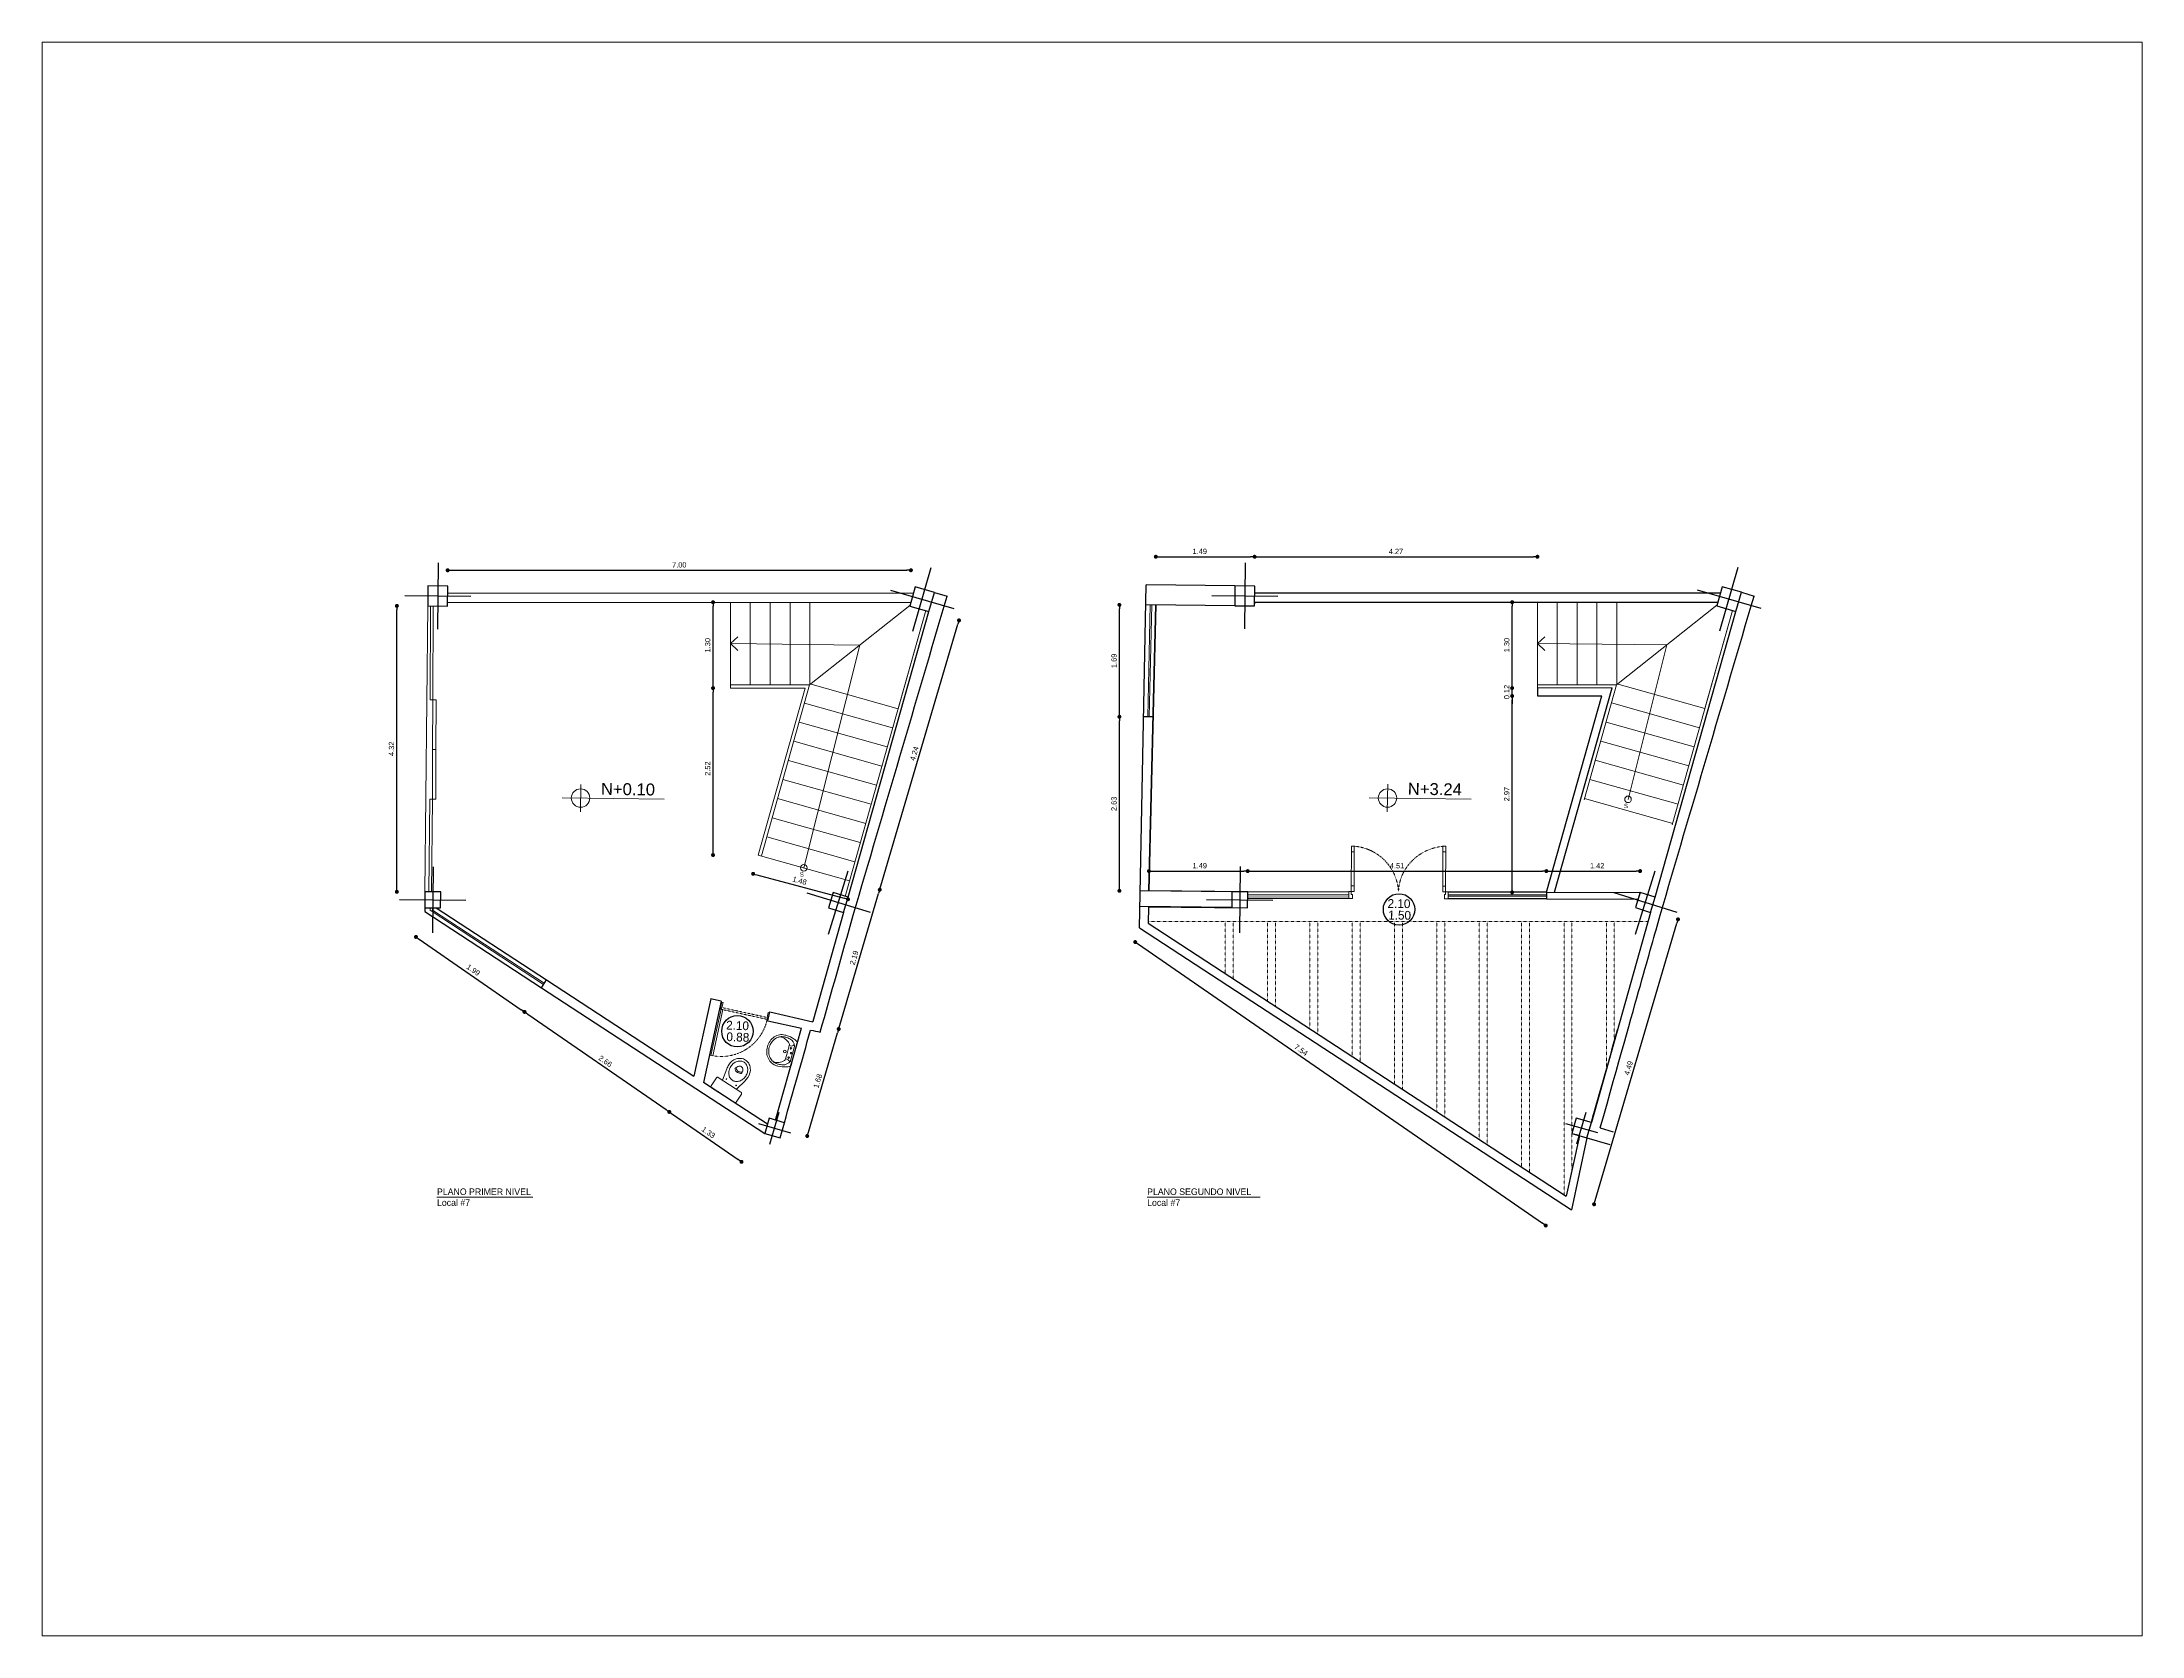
# Paper-space layout 'Layout1' of a CAD drawing. Header units: millimetres. Extents: x 26 to 231, y 20 to 176.
# The model-space entities are those that its viewports show. They can reach past a viewport. Long polylines and large blocks are cut down to what shows.
import ezdxf

# ---------------------------------------------------------------- set-up
doc = ezdxf.new("R2010")
doc.units = ezdxf.units.MM
doc.set_wipeout_variables(frame=1)
for name, pattern in [('HIDDEN', [9.525, 6.35, -3.175]), ('HIDDEN2', [0.1875, 0.125, -0.0625]), ('RAYITAS', [0.375, 0.25, -0.125])]:
    doc.linetypes.add(name, pattern=pattern)
for name, color, linetype, lineweight in [('000_TEXTO', 6, 'Continuous', 9), ('002_PROYECTADO_FINO', 4, 'Continuous', 9), ('003_CARPINTERIA', 2, 'Continuous', 9), ('004_MOBILIARIO', 21, 'Continuous', 5), ('007_AUXILIARES', 3, 'RAYITAS', 5), ('031_MUROS', 1, 'Continuous', 25), ('031_PILARES', 30, 'Continuous', 25), ('MOBILIARIO', 67, 'Continuous', 5), ('S_Cotas', 52, 'Continuous', 0), ('S_Escaleras', 252, 'Continuous', 5), ('S_Otros', 2, 'Continuous', 5), ('S_Texto', 2, 'Continuous', 5)]:
    doc.layers.add(name, color=color, linetype=linetype, lineweight=lineweight)
doc.styles.add('COTAS 1-75', font='arial.ttf', dxfattribs={"height": 0.15})
doc.styles.get("Standard").update_dxf_attribs({"font": 'arial.ttf'})
doc.dimstyles.new('escala uno setentay cinco', dxfattribs={"dimtxt": 0.15, "dimasz": 0.06, "dimexe": 1.25, "dimexo": 0.625, "dimgap": 0.04, "dimtad": 1, "dimzin": 1, "dimdsep": 46, "dimtxsty": 'COTAS 1-75', "dimblk": 'DOT', "dimcen": 0, "dimse1": 1, "dimse2": 1, "dimadec": 1, "dimazin": 0, "dimtfac": 1, "dimtix": 1, "dimtmove": 0, "dimatfit": 3, "dimldrblk": 'DOT', "dimfxl": 1.25, "dimtolj": 1, "dimarcsym": 0})

psp = doc.layouts.get("Layout1")

msp = doc.modelspace()

# ---------------------------------------------------------------- texts
at = {"char_height": 0.13255, "attachment_point": 1, "rotation": 359.4163}
for s, insert in [('{\\fCentury Gothic|b0|i0|c0|p34;2.10}', (1895.037, 1789.794)), ('{\\fCentury Gothic|b0|i0|c0|p34;1.50}', (1895.046, 1789.619))]:
    msp.add_mtext_dynamic_manual_height_columns(s, width=0.00232, gutter_width=0.663, heights=[0], dxfattribs=dict(at, insert=insert))
at = {"layer": '000_TEXTO', "char_height": 0.18, "attachment_point": 1, "rotation": 359.2208}
for s, insert in [('N+0.10', (1883.151, 1791.55)), ('N+3.24', (1895.343, 1791.551))]:
    msp.add_mtext_dynamic_manual_height_columns(s, width=2.23919, gutter_width=12.5, heights=[0], dxfattribs=dict(at, insert=insert))
at = {"layer": '002_PROYECTADO_FINO', "lineweight": 5, "char_height": 0.0652, "attachment_point": 1, "rotation": 359.4163}
for insert in [(1898.608, 1791.234), (1886.155, 1790.199)]:
    msp.add_mtext_dynamic_manual_height_columns('S', width=0.17235, gutter_width=1, heights=[0], dxfattribs=dict(at, insert=insert))
at = {"layer": 'S_Texto', "char_height": 0.09888, "attachment_point": 1}
for s, insert in [('{\\fCentury Gothic|b0|i0|c0|p34;PLANO PRIMER NIVEL \\PLocal #7}', (1880.673, 1785.424)), ('{\\fCentury Gothic|b0|i0|c0|p34;PLANO SEGUNDO NIVEL \\PLocal #7}', (1891.403, 1785.424))]:
    msp.add_mtext_dynamic_manual_height_columns(s, width=1.8636, gutter_width=0.899, heights=[0], dxfattribs=dict(at, insert=insert))

# ---------------------------------------------------------------- blocks, each defined once
blk = doc.blocks.new('ISS-I-17')
at = {"layer": '004_MOBILIARIO'}
for points in [[(0.225, -0.165, -0.414214), (0.205, -0.185), (-0.205, -0.185, -0.414214), (-0.225, -0.165), (-0.225, -0.02, -0.414214), (-0.205, 0), (0.205, 0, -0.414214), (0.225, -0.02)], [(0.001, -0.591, 0.116517), (0.051, -0.579, 0.104222), (0.096, -0.543, 0.090529), (0.125, -0.492, 0.082764), (0.135, -0.429, 0.082764), (0.125, -0.365, 0.090529), (0.096, -0.314, 0.104222), (0.051, -0.278, 0.116517), (0.001, -0.267, 0.116517), (-0.049, -0.278, 0.104222), (-0.094, -0.314, 0.090529), (-0.123, -0.365, 0.082764), (-0.133, -0.429, 0.082764), (-0.123, -0.492, 0.090529), (-0.094, -0.543, 0.104222), (-0.049, -0.579, 0.116517)], [(0.064, -0.435, 0.038347), (0.057, -0.427, 0.093764), (0.032, -0.412, 0.088476), (0.001, -0.406, 0.088476), (-0.03, -0.412, 0.093764), (-0.055, -0.427, 0.036498), (-0.062, -0.434, 0.035537), (-0.058, -0.455, 0.078989), (-0.044, -0.485, 0.107159), (-0.022, -0.507, 0.141717), (0.001, -0.514, 0.141717), (0.024, -0.507, 0.107159), (0.047, -0.485, 0.078989), (0.06, -0.455, 0.034851)]]:
    blk.add_lwpolyline(points, format="xyb", close=True, dxfattribs=at)
for points in [[(-0.126, -0.186), (-0.166, -0.365, 0.008612), (-0.171, -0.43, 0.186132), (-0.125, -0.569, 0.104222), (-0.067, -0.615, 0.116517), (0.001, -0.631, 0.116517), (0.069, -0.615, 0.104222), (0.127, -0.569, 0.186132), (0.174, -0.43, 0.008612), (0.168, -0.365), (0.129, -0.186)], [(0.058, -0.463, 0.126965), (0.044, -0.442, 0.093764), (0.025, -0.431, 0.088476), (0.001, -0.426, 0.088476), (-0.023, -0.431, 0.093764), (-0.042, -0.442, 0.124114), (-0.056, -0.463, 0.036498)]]:
    blk.add_lwpolyline(points, format="xyb", dxfattribs=at)
for centre in [(-0.088, -0.233), (0.088, -0.233)]:
    blk.add_circle(centre, 0.005, dxfattribs=at)
blk = doc.blocks.new('SAPLS508')
at = {"layer": '004_MOBILIARIO'}
for p, q in [((-0.11, -0.025), (0, -0.025)), ((-0.106, -0.105), (0, -0.105)), ((0.11, -0.025), (0, -0.025)), ((0.106, -0.105), (0, -0.105))]:
    blk.add_line(p, q, dxfattribs=at)
blk.add_lwpolyline([(0.177, 0), (-0.177, 0, 0.27095), (-0.195, -0.01, 0.041198), (-0.218, -0.061, 0.087147), (-0.241, -0.188, 0.014423), (-0.24, -0.21, 0.110985), (-0.222, -0.289, 0.102819), (-0.17, -0.358, 0.093047), (-0.093, -0.404, 0.087147), (0, -0.42, 0.087147), (0.093, -0.404, 0.093047), (0.17, -0.358, 0.102819), (0.222, -0.289, 0.110985), (0.24, -0.21, -0.014423), (0.241, -0.188, 0.087147), (0.218, -0.061, 0.041198), (0.195, -0.01, 0.27095), (0.177, 0)], format="xyb", close=True, dxfattribs=at)
for points in [[(-0.204, -0.123, 0.048163), (-0.211, -0.188, 0.015067), (-0.21, -0.209, 0.042482)], [(-0.21, -0.209, 0.11237), (-0.195, -0.276, 0.102819), (-0.15, -0.336, 0.093047), (-0.083, -0.375, 0.087147), (0, -0.39, 0.087147)], [(-0.206, -0.246, 0.000644), (-0.206, -0.247, 0.042482)], [(-0.134, -0.117, 0.092164), (-0.181, -0.184, 0.064814), (-0.196, -0.235, 0.10564)], [(0.21, -0.209, -0.11237), (0.195, -0.276, -0.102819), (0.15, -0.336, -0.093047), (0.083, -0.375, -0.087147), (0, -0.39, -0.087147)], [(0.134, -0.117, -0.092164), (0.181, -0.184, -0.064814), (0.196, -0.235, -0.10564)], [(0.17, -0.062, 0.002392), (0.168, -0.06, 0.087147)], [(0.204, -0.123, -0.048163), (0.211, -0.188, -0.015067), (0.21, -0.209, -0.042482)], [(0.206, -0.246, -0.000644), (0.206, -0.247, -0.042482)]]:
    blk.add_lwpolyline(points, format="xyb", dxfattribs=at)
for centre, radius in [((-0.074, -0.067), 0.0125), ((0, -0.145), 0.02), ((0, -0.05), 0.0125), ((0.071, -0.07), 0.0125)]:
    blk.add_circle(centre, radius, dxfattribs=at)
for centre, radius, start, end in [((-0.06, -0.165), 0.151, 113.6597, 163.6496), ((-0.107, -0.249), 0.09, 170.7122, 213.5016), ((-0.157, -0.087), 0.0542, 340.1112, 68.7227), ((-0.106, -0.145), 0.04, 90, 134.8157), ((-0.11, -0.05), 0.025, 89.7116, 113.6597), ((-0.11, -0.115), 0.09, 90, 90.4907), ((0.157, -0.087), 0.0542, 111.2773, 199.8888), ((0.106, -0.145), 0.04, 45.1843, 90), ((0.11, -0.115), 0.09, 89.5093, 90), ((0.11, -0.05), 0.025, 66.3403, 90.2884), ((0.06, -0.165), 0.151, 16.3504, 66.3403), ((0.107, -0.249), 0.09, 326.4984, 9.2878)]:
    blk.add_arc(centre, radius, start, end, dxfattribs=at)
blk = doc.blocks.new('*U6')
for points in [[(0, 0), (0.027, 0), (0.027, 0.1), (0.018, 0.1), (0.018, 0.136), (0, 0.136)], [(0.96, 0), (0.933, 0), (0.933, 0.1), (0.942, 0.1), (0.942, 0.136), (0.96, 0.136)]]:
    blk.add_wipeout(points)
blk.add_lwpolyline([(0.96, 0), (0.933, 0), (0.933, 0.1), (0.942, 0.1), (0.942, 0.136), (0.96, 0.136)], close=True)
blk.add_wipeout([(0.018, 0.136), (0.054, 0.136), (0.054, 1.06), (0.018, 1.06)])
for points in [[(0.018, 0.136), (0.054, 0.136), (0.054, 1.06), (0.018, 1.06)], [(0, 0), (0.027, 0), (0.027, 0.1), (0.018, 0.1), (0.018, 0.136), (0, 0.136)]]:
    blk.add_lwpolyline(points, close=True)
at = {"linetype": 'HIDDEN2'}
blk.add_lwpolyline([(0.018, 0.1), (0.942, 0.1), (0.942, 0.136), (0.018, 0.136)], close=True, dxfattribs=at)
blk.add_arc((0.018, 0.136), 0.924, 0, 87.7525, dxfattribs=at)
blk = doc.blocks.new('PUERTA DOBLE')
at = {"layer": '003_CARPINTERIA'}
for p, q in [((145.175, 145.861), (145.175, 145.941)), ((145.175, 145.941), (145.215, 145.941)), ((145.175, 145.861), (145.175, 145.381)), ((145.215, 145.861), (145.175, 145.861)), ((145.215, 145.861), (145.175, 145.861)), ((145.205, 145.861), (145.185, 145.861)), ((145.215, 145.941), (145.215, 145.861)), ((145.215, 145.381), (145.215, 145.861)), ((146.465, 145.941), (146.465, 145.861)), ((146.505, 145.941), (146.465, 145.941)), ((146.465, 145.861), (146.505, 145.861)), ((146.465, 145.381), (146.465, 145.861)), ((146.465, 145.861), (146.505, 145.861)), ((146.505, 145.861), (146.505, 145.941)), ((146.505, 145.861), (146.505, 145.381)), ((145.175, 145.301), (145.14, 145.301)), ((145.14, 145.301), (145.14, 145.201)), ((145.14, 145.201), (145.19, 145.201)), ((145.175, 145.381), (145.175, 145.301)), ((145.175, 145.381), (145.215, 145.381)), ((145.215, 145.381), (145.175, 145.381)), ((145.175, 145.261), (145.175, 145.301)), ((145.175, 145.301), (145.215, 145.301)), ((145.19, 145.261), (145.175, 145.261)), ((145.185, 145.381), (145.205, 145.381)), ((145.19, 145.251), (145.19, 145.261)), ((145.19, 145.201), (145.19, 145.251)), ((145.215, 145.301), (145.215, 145.381)), ((146.465, 145.301), (146.465, 145.381)), ((146.465, 145.381), (146.505, 145.381)), ((146.505, 145.381), (146.465, 145.381)), ((146.505, 145.301), (146.465, 145.301)), ((146.49, 145.251), (146.49, 145.261)), ((146.49, 145.261), (146.505, 145.261)), ((146.49, 145.201), (146.49, 145.251)), ((146.54, 145.201), (146.49, 145.201)), ((146.505, 145.381), (146.505, 145.301)), ((146.505, 145.301), (146.54, 145.301)), ((146.505, 145.261), (146.505, 145.301)), ((146.54, 145.301), (146.54, 145.201))]:
    blk.add_line(p, q, dxfattribs=at)
at = {"layer": '003_CARPINTERIA', "linetype": 'HIDDEN2'}
blk.add_arc((146.519, 145.262), 0.681, 94.6057, 176.6994, dxfattribs=at)
blk.add_ellipse((145.19, 145.326), major_axis=(-0.597, 0.276), ratio=0.925766, start_param=-2.718612, end_param=-1.204625, dxfattribs=at)
blk = doc.blocks.new('_Dot')
at = {"layer": 'S_Otros', "color": 0, "lineweight": -2}
blk.add_line((-0.5, 0), (-1, 0), dxfattribs=at)
at = {"layer": 'S_Otros', "color": 0, "const_width": 0.5}
blk.add_lwpolyline([(-0.25, 0, 1), (0.25, 0, 1)], format="xyb", close=True, dxfattribs=at)
blk = doc.blocks.new('*D16')
at = {"layer": 'Defpoints', "color": 0, "transparency": 16777216}
for p in [(1893.027, 1794.965), (1891.534, 1794.238), (1893.027, 1794.223)]:
    blk.add_point(p, dxfattribs=at)
at = {"layer": 'S_Cotas', "color": 0, "lineweight": -2, "transparency": 16777216}
blk.add_line((1891.594, 1794.965), (1892.967, 1794.965), dxfattribs=at)
at = {"layer": 'S_Cotas', "color": 0, "lineweight": -2, "transparency": 16777216, "xscale": 0.06, "yscale": 0.06, "zscale": 0.06, "rotation": 180}
blk.add_blockref('_Dot', (1891.534, 1794.965), dxfattribs=at)
at = {"layer": 'S_Cotas', "color": 0, "lineweight": -2, "transparency": 16777216, "xscale": 0.06, "yscale": 0.06, "zscale": 0.06}
blk.add_blockref('_Dot', (1893.027, 1794.965), dxfattribs=at)
at = {"layer": 'S_Cotas', "color": 0, "transparency": 16777216, "insert": (1892.198, 1795.046), "char_height": 0.15, "attachment_point": 5, "style": 'COTAS 1-75'}
blk.add_mtext('\\A1;{\\H0.53333x;1.49}', dxfattribs=at)
blk = doc.blocks.new('*D17')
at = {"layer": 'Defpoints', "color": 0, "transparency": 16777216}
for p in [(1897.3, 1794.965), (1893.027, 1794.223), (1897.3, 1794.209)]:
    blk.add_point(p, dxfattribs=at)
at = {"layer": 'S_Cotas', "color": 0, "lineweight": -2, "transparency": 16777216}
blk.add_line((1893.087, 1794.965), (1897.24, 1794.965), dxfattribs=at)
at = {"layer": 'S_Cotas', "color": 0, "lineweight": -2, "transparency": 16777216, "xscale": 0.06, "yscale": 0.06, "zscale": 0.06, "rotation": 180}
blk.add_blockref('_Dot', (1893.027, 1794.965), dxfattribs=at)
at = {"layer": 'S_Cotas', "color": 0, "lineweight": -2, "transparency": 16777216, "xscale": 0.06, "yscale": 0.06, "zscale": 0.06}
blk.add_blockref('_Dot', (1897.3, 1794.965), dxfattribs=at)
at = {"layer": 'S_Cotas', "color": 0, "transparency": 16777216, "insert": (1895.163, 1795.045), "char_height": 0.15, "attachment_point": 5, "style": 'COTAS 1-75'}
blk.add_mtext('\\A1;{\\H0.53333x;4.27}', dxfattribs=at)
blk = doc.blocks.new('*D18')
at = {"layer": 'Defpoints', "color": 0, "transparency": 16777216}
for p in [(1890.984, 1792.548), (1891.493, 1792.548), (1891.43, 1789.919)]:
    blk.add_point(p, dxfattribs=at)
at = {"layer": 'S_Cotas', "color": 0, "lineweight": -2, "transparency": 16777216}
blk.add_line((1890.984, 1789.979), (1890.984, 1792.488), dxfattribs=at)
at = {"layer": 'S_Cotas', "color": 0, "lineweight": -2, "transparency": 16777216, "xscale": 0.06, "yscale": 0.06, "zscale": 0.06}
for p, rotation in [((1890.984, 1792.548), 90), ((1890.984, 1789.919), 270)]:
    blk.add_blockref('_Dot', p, dxfattribs=dict(at, rotation=rotation))
at = {"layer": 'S_Cotas', "color": 0, "transparency": 16777216, "insert": (1890.903, 1791.233), "char_height": 0.15, "attachment_point": 5, "rotation": 90, "style": 'COTAS 1-75'}
blk.add_mtext('\\A1;{\\H0.53333x;2.63}', dxfattribs=at)
blk = doc.blocks.new('*D19')
at = {"layer": 'Defpoints', "color": 0, "transparency": 16777216}
for p in [(1890.984, 1794.238), (1891.534, 1794.238), (1891.493, 1792.548)]:
    blk.add_point(p, dxfattribs=at)
at = {"layer": 'S_Cotas', "color": 0, "lineweight": -2, "transparency": 16777216}
blk.add_line((1890.984, 1792.608), (1890.984, 1794.178), dxfattribs=at)
at = {"layer": 'S_Cotas', "color": 0, "lineweight": -2, "transparency": 16777216, "xscale": 0.06, "yscale": 0.06, "zscale": 0.06}
for p, rotation in [((1890.984, 1794.238), 90), ((1890.984, 1792.548), 270)]:
    blk.add_blockref('_Dot', p, dxfattribs=dict(at, rotation=rotation))
at = {"layer": 'S_Cotas', "color": 0, "transparency": 16777216, "insert": (1890.903, 1793.393), "char_height": 0.15, "attachment_point": 5, "rotation": 90, "style": 'COTAS 1-75'}
blk.add_mtext('\\A1;{\\H0.53333x;1.69}', dxfattribs=at)
blk = doc.blocks.new('*D20')
at = {"layer": 'Defpoints', "color": 0, "transparency": 16777216}
for p in [(1896.918, 1794.279), (1897.3, 1794.279), (1897.3, 1792.982)]:
    blk.add_point(p, dxfattribs=at)
at = {"layer": 'S_Cotas', "color": 0, "lineweight": -2, "transparency": 16777216}
blk.add_line((1896.918, 1793.042), (1896.918, 1794.219), dxfattribs=at)
at = {"layer": 'S_Cotas', "color": 0, "lineweight": -2, "transparency": 16777216, "xscale": 0.06, "yscale": 0.06, "zscale": 0.06}
for p, rotation in [((1896.918, 1794.279), 90), ((1896.918, 1792.982), 270)]:
    blk.add_blockref('_Dot', p, dxfattribs=dict(at, rotation=rotation))
at = {"layer": 'S_Cotas', "color": 0, "transparency": 16777216, "insert": (1896.837, 1793.631), "char_height": 0.15, "attachment_point": 5, "rotation": 90, "style": 'COTAS 1-75'}
blk.add_mtext('\\A1;{\\H0.53333x;1.30}', dxfattribs=at)
blk = doc.blocks.new('*D21')
at = {"layer": 'Defpoints', "color": 0, "transparency": 16777216}
for p in [(1896.918, 1792.982), (1897.3, 1792.982), (1897.3, 1792.862)]:
    blk.add_point(p, dxfattribs=at)
at = {"layer": 'S_Cotas', "color": 0, "lineweight": -2, "transparency": 16777216}
for p, q in [((1896.918, 1793.042), (1896.918, 1793.102)), ((1896.918, 1792.862), (1896.918, 1792.982)), ((1896.918, 1792.802), (1896.918, 1792.742))]:
    blk.add_line(p, q, dxfattribs=at)
at = {"layer": 'S_Cotas', "color": 0, "lineweight": -2, "transparency": 16777216, "xscale": 0.06, "yscale": 0.06, "zscale": 0.06}
for p, rotation in [((1896.918, 1792.982), 270), ((1896.918, 1792.862), 90)]:
    blk.add_blockref('_Dot', p, dxfattribs=dict(at, rotation=rotation))
at = {"layer": 'S_Cotas', "color": 0, "transparency": 16777216, "insert": (1896.837, 1792.922), "char_height": 0.15, "attachment_point": 5, "rotation": 90, "style": 'COTAS 1-75'}
blk.add_mtext('\\A1;{\\H0.53333x;0.12}', dxfattribs=at)
blk = doc.blocks.new('*D22')
at = {"layer": 'Defpoints', "color": 0, "transparency": 16777216}
for p in [(1896.918, 1792.862), (1897.3, 1792.862), (1897.298, 1789.897)]:
    blk.add_point(p, dxfattribs=at)
at = {"layer": 'S_Cotas', "color": 0, "lineweight": -2, "transparency": 16777216}
blk.add_line((1896.918, 1789.957), (1896.918, 1792.802), dxfattribs=at)
at = {"layer": 'S_Cotas', "color": 0, "lineweight": -2, "transparency": 16777216, "xscale": 0.06, "yscale": 0.06, "zscale": 0.06}
for p, rotation in [((1896.918, 1792.862), 90), ((1896.918, 1789.897), 270)]:
    blk.add_blockref('_Dot', p, dxfattribs=dict(at, rotation=rotation))
at = {"layer": 'S_Cotas', "color": 0, "transparency": 16777216, "insert": (1896.837, 1791.38), "char_height": 0.15, "attachment_point": 5, "rotation": 90, "style": 'COTAS 1-75'}
blk.add_mtext('\\A1;{\\H0.53333x;2.97}', dxfattribs=at)
blk = doc.blocks.new('*D23')
at = {"layer": 'Defpoints', "color": 0, "transparency": 16777216}
for p in [(1892.923, 1790.217), (1891.43, 1789.919), (1892.923, 1789.903)]:
    blk.add_point(p, dxfattribs=at)
at = {"layer": 'S_Cotas', "color": 0, "lineweight": -2, "transparency": 16777216}
blk.add_line((1891.49, 1790.217), (1892.863, 1790.217), dxfattribs=at)
at = {"layer": 'S_Cotas', "color": 0, "lineweight": -2, "transparency": 16777216, "xscale": 0.06, "yscale": 0.06, "zscale": 0.06, "rotation": 180}
blk.add_blockref('_Dot', (1891.43, 1790.217), dxfattribs=at)
at = {"layer": 'S_Cotas', "color": 0, "lineweight": -2, "transparency": 16777216, "xscale": 0.06, "yscale": 0.06, "zscale": 0.06}
blk.add_blockref('_Dot', (1892.923, 1790.217), dxfattribs=at)
at = {"layer": 'S_Cotas', "color": 0, "transparency": 16777216, "insert": (1892.198, 1790.298), "char_height": 0.15, "attachment_point": 5, "style": 'COTAS 1-75'}
blk.add_mtext('\\A1;{\\H0.53333x;1.49}', dxfattribs=at)
blk = doc.blocks.new('*D24')
at = {"layer": 'Defpoints', "color": 0, "transparency": 16777216}
for p in [(1897.435, 1790.217), (1892.923, 1789.921), (1897.435, 1789.897)]:
    blk.add_point(p, dxfattribs=at)
at = {"layer": 'S_Cotas', "color": 0, "lineweight": -2, "transparency": 16777216}
blk.add_line((1892.983, 1790.217), (1897.375, 1790.217), dxfattribs=at)
at = {"layer": 'S_Cotas', "color": 0, "lineweight": -2, "transparency": 16777216, "xscale": 0.06, "yscale": 0.06, "zscale": 0.06, "rotation": 180}
blk.add_blockref('_Dot', (1892.923, 1790.217), dxfattribs=at)
at = {"layer": 'S_Cotas', "color": 0, "lineweight": -2, "transparency": 16777216, "xscale": 0.06, "yscale": 0.06, "zscale": 0.06}
blk.add_blockref('_Dot', (1897.435, 1790.217), dxfattribs=at)
at = {"layer": 'S_Cotas', "color": 0, "transparency": 16777216, "insert": (1895.179, 1790.298), "char_height": 0.15, "attachment_point": 5, "style": 'COTAS 1-75'}
blk.add_mtext('\\A1;{\\H0.53333x;4.51}', dxfattribs=at)
blk = doc.blocks.new('*D25')
at = {"layer": 'Defpoints', "color": 0, "transparency": 16777216}
for p in [(1891.419, 1789.429), (1897.734, 1785.309), (1897.426, 1784.864)]:
    blk.add_point(p, dxfattribs=at)
at = {"layer": 'S_Cotas', "color": 0, "lineweight": -2, "transparency": 16777216}
blk.add_line((1891.273, 1789.112), (1897.377, 1784.898), dxfattribs=at)
at = {"layer": 'S_Cotas', "color": 0, "lineweight": -2, "transparency": 16777216, "xscale": 0.06, "yscale": 0.06, "zscale": 0.06}
for p, rotation in [((1891.223, 1789.146), 145.3765987116121), ((1897.426, 1784.864), 325.3765987116121)]:
    blk.add_blockref('_Dot', p, dxfattribs=dict(at, rotation=rotation))
at = {"layer": 'S_Cotas', "color": 0, "transparency": 16777216, "insert": (1893.729, 1787.514), "char_height": 0.15, "attachment_point": 5, "rotation": 325.3766, "style": 'COTAS 1-75'}
blk.add_mtext('\\A1;{\\H0.53333x;7.54}', dxfattribs=at)
blk = doc.blocks.new('*D26')
at = {"layer": 'Defpoints', "color": 0, "transparency": 16777216}
for p in [(1899.014, 1789.61), (1899.424, 1789.489), (1897.734, 1785.309)]:
    blk.add_point(p, dxfattribs=at)
at = {"layer": 'S_Cotas', "color": 0, "lineweight": -2, "transparency": 16777216}
blk.add_line((1898.173, 1785.242), (1899.407, 1789.431), dxfattribs=at)
at = {"layer": 'S_Cotas', "color": 0, "lineweight": -2, "transparency": 16777216, "xscale": 0.06, "yscale": 0.06, "zscale": 0.06}
for p, rotation in [((1899.424, 1789.489), 73.58484917797607), ((1898.156, 1785.185), 253.5848491779761)]:
    blk.add_blockref('_Dot', p, dxfattribs=dict(at, rotation=rotation))
at = {"layer": 'S_Cotas', "color": 0, "transparency": 16777216, "insert": (1898.677, 1787.242), "char_height": 0.15, "attachment_point": 5, "rotation": 73.5848, "style": 'COTAS 1-75'}
blk.add_mtext('\\A1;{\\H0.53333x;4.49}', dxfattribs=at)
blk = doc.blocks.new('*D27')
at = {"layer": 'Defpoints', "color": 0, "transparency": 16777216}
for p in [(1898.852, 1790.217), (1897.435, 1789.897), (1898.852, 1789.881)]:
    blk.add_point(p, dxfattribs=at)
at = {"layer": 'S_Cotas', "color": 0, "lineweight": -2, "transparency": 16777216}
blk.add_line((1897.495, 1790.217), (1898.792, 1790.217), dxfattribs=at)
at = {"layer": 'S_Cotas', "color": 0, "lineweight": -2, "transparency": 16777216, "xscale": 0.06, "yscale": 0.06, "zscale": 0.06, "rotation": 180}
blk.add_blockref('_Dot', (1897.435, 1790.217), dxfattribs=at)
at = {"layer": 'S_Cotas', "color": 0, "lineweight": -2, "transparency": 16777216, "xscale": 0.06, "yscale": 0.06, "zscale": 0.06}
blk.add_blockref('_Dot', (1898.852, 1790.217), dxfattribs=at)
at = {"layer": 'S_Cotas', "color": 0, "transparency": 16777216, "insert": (1898.203, 1790.298), "char_height": 0.15, "attachment_point": 5, "style": 'COTAS 1-75'}
blk.add_mtext('\\A1;{\\H0.53333x;1.42}', dxfattribs=at)
blk = doc.blocks.new('*D28')
at = {"layer": 'Defpoints', "color": 0, "transparency": 16777216}
for p in [(1887.834, 1794.761), (1880.834, 1794.221), (1887.834, 1794.279)]:
    blk.add_point(p, dxfattribs=at)
at = {"layer": 'S_Cotas', "color": 0, "lineweight": -2, "transparency": 16777216}
blk.add_line((1880.894, 1794.761), (1887.774, 1794.761), dxfattribs=at)
at = {"layer": 'S_Cotas', "color": 0, "lineweight": -2, "transparency": 16777216, "xscale": 0.06, "yscale": 0.06, "zscale": 0.06, "rotation": 180}
blk.add_blockref('_Dot', (1880.834, 1794.761), dxfattribs=at)
at = {"layer": 'S_Cotas', "color": 0, "lineweight": -2, "transparency": 16777216, "xscale": 0.06, "yscale": 0.06, "zscale": 0.06}
blk.add_blockref('_Dot', (1887.834, 1794.761), dxfattribs=at)
at = {"layer": 'S_Cotas', "color": 0, "transparency": 16777216, "insert": (1884.334, 1794.842), "char_height": 0.15, "attachment_point": 5, "style": 'COTAS 1-75'}
blk.add_mtext('\\A1;{\\H0.53333x;7.00}', dxfattribs=at)
blk = doc.blocks.new('*D29')
at = {"layer": 'Defpoints', "color": 0, "transparency": 16777216}
for p in [(1880.067, 1794.223), (1880.616, 1794.223), (1880.55, 1789.904)]:
    blk.add_point(p, dxfattribs=at)
at = {"layer": 'S_Cotas', "color": 0, "lineweight": -2, "transparency": 16777216}
blk.add_line((1880.067, 1789.964), (1880.067, 1794.163), dxfattribs=at)
at = {"layer": 'S_Cotas', "color": 0, "lineweight": -2, "transparency": 16777216, "xscale": 0.06, "yscale": 0.06, "zscale": 0.06}
for p, rotation in [((1880.067, 1794.223), 90), ((1880.067, 1789.904), 270)]:
    blk.add_blockref('_Dot', p, dxfattribs=dict(at, rotation=rotation))
at = {"layer": 'S_Cotas', "color": 0, "transparency": 16777216, "insert": (1879.986, 1792.064), "char_height": 0.15, "attachment_point": 5, "rotation": 90, "style": 'COTAS 1-75'}
blk.add_mtext('\\A1;{\\H0.53333x;4.32}', dxfattribs=at)
blk = doc.blocks.new('*D30')
at = {"layer": 'Defpoints', "color": 0, "transparency": 16777216}
for p in [(1884.554, 1787.119), (1885.665, 1786.393), (1885.274, 1785.826)]:
    blk.add_point(p, dxfattribs=at)
at = {"layer": 'S_Cotas', "color": 0, "lineweight": -2, "transparency": 16777216}
blk.add_line((1884.232, 1786.546), (1885.225, 1785.861), dxfattribs=at)
at = {"layer": 'S_Cotas', "color": 0, "lineweight": -2, "transparency": 16777216, "xscale": 0.06, "yscale": 0.06, "zscale": 0.06}
for p, rotation in [((1884.183, 1786.58), 145.3765987116121), ((1885.274, 1785.826), 325.3765987116121)]:
    blk.add_blockref('_Dot', p, dxfattribs=dict(at, rotation=rotation))
at = {"layer": 'S_Cotas', "color": 0, "transparency": 16777216, "insert": (1884.774, 1786.27), "char_height": 0.15, "attachment_point": 5, "rotation": 325.3766, "style": 'COTAS 1-75'}
blk.add_mtext('\\A1;{\\H0.53333x;1.33}', dxfattribs=at)
blk = doc.blocks.new('*D31')
at = {"layer": 'Defpoints', "color": 0, "transparency": 16777216}
for p in [(1888.106, 1794.138), (1888.561, 1794.004), (1886.907, 1790.071)]:
    blk.add_point(p, dxfattribs=at)
at = {"layer": 'S_Cotas', "color": 0, "lineweight": -2, "transparency": 16777216}
blk.add_line((1887.38, 1789.994), (1888.544, 1793.946), dxfattribs=at)
at = {"layer": 'S_Cotas', "color": 0, "lineweight": -2, "transparency": 16777216, "xscale": 0.06, "yscale": 0.06, "zscale": 0.06}
for p, rotation in [((1888.561, 1794.004), 73.58484917797604), ((1887.363, 1789.936), 253.584849177976)]:
    blk.add_blockref('_Dot', p, dxfattribs=dict(at, rotation=rotation))
at = {"layer": 'S_Cotas', "color": 0, "transparency": 16777216, "insert": (1887.885, 1791.993), "char_height": 0.15, "attachment_point": 5, "rotation": 73.5848, "style": 'COTAS 1-75'}
blk.add_mtext('\\A1;{\\H0.53333x;4.24}', dxfattribs=at)
blk = doc.blocks.new('*D32')
at = {"layer": 'Defpoints', "color": 0, "transparency": 16777216}
for p in [(1886.907, 1790.07), (1887.363, 1789.936), (1886.354, 1787.946)]:
    blk.add_point(p, dxfattribs=at)
at = {"layer": 'S_Cotas', "color": 0, "lineweight": -2, "transparency": 16777216}
blk.add_line((1886.76, 1787.889), (1887.346, 1789.879), dxfattribs=at)
at = {"layer": 'S_Cotas', "color": 0, "lineweight": -2, "transparency": 16777216, "xscale": 0.06, "yscale": 0.06, "zscale": 0.06}
for p, rotation in [((1887.363, 1789.936), 73.58484917797604), ((1886.743, 1787.832), 253.584849177976)]:
    blk.add_blockref('_Dot', p, dxfattribs=dict(at, rotation=rotation))
at = {"layer": 'S_Cotas', "color": 0, "transparency": 16777216, "insert": (1886.975, 1788.907), "char_height": 0.15, "attachment_point": 5, "rotation": 73.5848, "style": 'COTAS 1-75'}
blk.add_mtext('\\A1;{\\H0.53333x;2.19}', dxfattribs=at)
blk = doc.blocks.new('*D33')
at = {"layer": 'Defpoints', "color": 0, "transparency": 16777216}
for p in [(1886.287, 1787.966), (1886.743, 1787.832), (1885.665, 1786.393)]:
    blk.add_point(p, dxfattribs=at)
at = {"layer": 'S_Cotas', "color": 0, "lineweight": -2, "transparency": 16777216}
blk.add_line((1886.284, 1786.273), (1886.726, 1787.774), dxfattribs=at)
at = {"layer": 'S_Cotas', "color": 0, "lineweight": -2, "transparency": 16777216, "xscale": 0.06, "yscale": 0.06, "zscale": 0.06}
for p, rotation in [((1886.743, 1787.832), 73.58484917797604), ((1886.267, 1786.216), 253.584849177976)]:
    blk.add_blockref('_Dot', p, dxfattribs=dict(at, rotation=rotation))
at = {"layer": 'S_Cotas', "color": 0, "transparency": 16777216, "insert": (1886.427, 1787.047), "char_height": 0.15, "attachment_point": 5, "rotation": 73.5848, "style": 'COTAS 1-75'}
blk.add_mtext('\\A1;{\\H0.53333x;1.68}', dxfattribs=at)
blk = doc.blocks.new('*D34')
at = {"layer": 'Defpoints', "color": 0, "transparency": 16777216}
for p in [(1882.327, 1788.573), (1884.555, 1787.118), (1884.183, 1786.58)]:
    blk.add_point(p, dxfattribs=at)
at = {"layer": 'S_Cotas', "color": 0, "lineweight": -2, "transparency": 16777216}
blk.add_line((1882.044, 1788.057), (1884.134, 1786.614), dxfattribs=at)
at = {"layer": 'S_Cotas', "color": 0, "lineweight": -2, "transparency": 16777216, "xscale": 0.06, "yscale": 0.06, "zscale": 0.06}
for p, rotation in [((1881.994, 1788.091), 145.3765987116121), ((1884.183, 1786.58), 325.3765987116121)]:
    blk.add_blockref('_Dot', p, dxfattribs=dict(at, rotation=rotation))
at = {"layer": 'S_Cotas', "color": 0, "transparency": 16777216, "insert": (1883.217, 1787.345), "char_height": 0.15, "attachment_point": 5, "rotation": 325.3766, "style": 'COTAS 1-75'}
blk.add_mtext('\\A1;{\\H0.53333x;2.66}', dxfattribs=at)
blk = doc.blocks.new('*D35')
at = {"layer": 'Defpoints', "color": 0, "transparency": 16777216}
for p in [(1880.659, 1789.663), (1882.329, 1788.572), (1881.996, 1788.09)]:
    blk.add_point(p, dxfattribs=at)
at = {"layer": 'S_Cotas', "color": 0, "lineweight": -2, "transparency": 16777216}
blk.add_line((1880.404, 1789.189), (1881.946, 1788.124), dxfattribs=at)
at = {"layer": 'S_Cotas', "color": 0, "lineweight": -2, "transparency": 16777216, "xscale": 0.06, "yscale": 0.06, "zscale": 0.06}
for p, rotation in [((1880.355, 1789.223), 145.3765987116121), ((1881.996, 1788.09), 325.3765987116121)]:
    blk.add_blockref('_Dot', p, dxfattribs=dict(at, rotation=rotation))
at = {"layer": 'S_Cotas', "color": 0, "transparency": 16777216, "insert": (1881.221, 1788.723), "char_height": 0.15, "attachment_point": 5, "rotation": 325.3766, "style": 'COTAS 1-75'}
blk.add_mtext('\\A1;{\\H0.53333x;1.99}', dxfattribs=at)
blk = doc.blocks.new('*D36')
at = {"layer": 'Defpoints', "color": 0, "transparency": 16777216}
for p in [(1885.526, 1790.46), (1886.955, 1790.057), (1886.883, 1789.792)]:
    blk.add_point(p, dxfattribs=at)
at = {"layer": 'S_Cotas', "color": 0, "lineweight": -2, "transparency": 16777216}
blk.add_line((1885.508, 1790.161), (1886.826, 1789.807), dxfattribs=at)
at = {"layer": 'S_Cotas', "color": 0, "lineweight": -2, "transparency": 16777216, "xscale": 0.06, "yscale": 0.06, "zscale": 0.06}
for p, rotation in [((1885.45, 1790.176), 164.9805207713497), ((1886.883, 1789.792), 344.9805207713497)]:
    blk.add_blockref('_Dot', p, dxfattribs=dict(at, rotation=rotation))
at = {"layer": 'S_Cotas', "color": 0, "transparency": 16777216, "insert": (1886.152, 1790.072), "char_height": 0.15, "attachment_point": 5, "rotation": 344.9805, "style": 'COTAS 1-75'}
blk.add_mtext('\\A1;{\\H0.53333x;1.48}', dxfattribs=at)
blk = doc.blocks.new('*D37')
at = {"layer": 'Defpoints', "color": 0, "transparency": 16777216}
for p in [(1884.844, 1792.981), (1885.107, 1792.981), (1885.526, 1790.46)]:
    blk.add_point(p, dxfattribs=at)
at = {"layer": 'S_Cotas', "color": 0, "lineweight": -2, "transparency": 16777216}
blk.add_line((1884.844, 1790.52), (1884.844, 1792.921), dxfattribs=at)
at = {"layer": 'S_Cotas', "color": 0, "lineweight": -2, "transparency": 16777216, "xscale": 0.06, "yscale": 0.06, "zscale": 0.06}
for p, rotation in [((1884.844, 1792.981), 90), ((1884.844, 1790.46), 270)]:
    blk.add_blockref('_Dot', p, dxfattribs=dict(at, rotation=rotation))
at = {"layer": 'S_Cotas', "color": 0, "transparency": 16777216, "insert": (1884.763, 1791.765), "char_height": 0.15, "attachment_point": 5, "rotation": 90, "style": 'COTAS 1-75'}
blk.add_mtext('\\A1;{\\H0.53333x;2.52}', dxfattribs=at)
blk = doc.blocks.new('*D38')
at = {"layer": 'Defpoints', "color": 0, "transparency": 16777216}
for p in [(1884.844, 1794.278), (1885.108, 1794.278), (1885.107, 1792.981)]:
    blk.add_point(p, dxfattribs=at)
at = {"layer": 'S_Cotas', "color": 0, "lineweight": -2, "transparency": 16777216}
blk.add_line((1884.844, 1793.041), (1884.844, 1794.218), dxfattribs=at)
at = {"layer": 'S_Cotas', "color": 0, "lineweight": -2, "transparency": 16777216, "xscale": 0.06, "yscale": 0.06, "zscale": 0.06}
for p, rotation in [((1884.844, 1794.278), 90), ((1884.844, 1792.981), 270)]:
    blk.add_blockref('_Dot', p, dxfattribs=dict(at, rotation=rotation))
at = {"layer": 'S_Cotas', "color": 0, "transparency": 16777216, "insert": (1884.763, 1793.629), "char_height": 0.15, "attachment_point": 5, "rotation": 90, "style": 'COTAS 1-75'}
blk.add_mtext('\\A1;{\\H0.53333x;1.30}', dxfattribs=at)

# ---------------------------------------------------------------- dimensions: what is measured, and where the dimension line sits
at = {"layer": 'S_Cotas'}
for base, p1, p2, picture, middle in [((1893.027, 1794.965), (1891.534, 1794.238), (1893.027, 1794.223), '*D16', (1892.198, 1794.965)), ((1897.3, 1794.965), (1893.027, 1794.223), (1897.3, 1794.209), '*D17', (1895.163, 1794.965)), ((1887.834, 1794.761), (1880.834, 1794.221), (1887.834, 1794.279), '*D28', (1884.334, 1794.761)), ((1892.923, 1790.217), (1891.43, 1789.919), (1892.923, 1789.903), '*D23', (1892.198, 1790.217)), ((1897.435, 1790.217), (1892.923, 1789.921), (1897.435, 1789.897), '*D24', (1895.179, 1790.217)), ((1898.852, 1790.217), (1897.435, 1789.897), (1898.852, 1789.881), '*D27', (1898.203, 1790.217))]:
    dim = msp.add_linear_dim(base=base, p1=p1, p2=p2, text='{\\H0.53333x;<>}', dimstyle='escala uno setentay cinco', dxfattribs=at)
    dim.commit()
    dim.dimension.update_dxf_attribs({"geometry": picture, "text_midpoint": middle, "dimtype": 160})
for base, p1, p2, angle, picture, middle in [((1880.067, 1794.223), (1880.55, 1789.904), (1880.616, 1794.223), 90, '*D29', (1880.067, 1792.064)), ((1884.844, 1794.278), (1885.107, 1792.981), (1885.108, 1794.278), 90, '*D38', (1884.844, 1793.629)), ((1888.561, 1794.004), (1886.907, 1790.071), (1888.106, 1794.138), 73.5848, '*D31', (1887.962, 1791.97)), ((1890.984, 1794.238), (1891.493, 1792.548), (1891.534, 1794.238), 90, '*D19', (1890.984, 1793.393)), ((1896.918, 1794.279), (1897.3, 1792.982), (1897.3, 1794.279), 90, '*D20', (1896.918, 1793.631)), ((1896.918, 1792.982), (1897.3, 1792.862), (1897.3, 1792.982), 90, '*D21', (1896.918, 1792.922)), ((1884.844, 1792.981), (1885.526, 1790.46), (1885.107, 1792.981), 90, '*D37', (1884.844, 1791.765)), ((1896.9181, 1792.8623), (1897.2981, 1789.8969), (1897.3003, 1792.8623), 90, '*D22', (1896.9181, 1791.3796)), ((1890.984, 1792.548), (1891.43, 1789.919), (1891.493, 1792.548), 90, '*D18', (1890.984, 1791.233)), ((1886.883, 1789.792), (1885.526, 1790.46), (1886.955, 1790.057), 344.9805, '*D36', (1886.131, 1789.993)), ((1887.363, 1789.936), (1886.354, 1787.946), (1886.907, 1790.07), 73.5848, '*D32', (1887.053, 1788.884)), ((1881.996, 1788.09), (1880.659, 1789.663), (1882.329, 1788.572), 325.3766, '*D35', (1881.175, 1788.656)), ((1899.424, 1789.489), (1897.734, 1785.309), (1899.014, 1789.61), 73.5848, '*D26', (1898.755, 1787.219)), ((1897.426, 1784.864), (1891.419, 1789.429), (1897.734, 1785.309), 325.3766, '*D25', (1893.683, 1787.448)), ((1884.183, 1786.58), (1882.327, 1788.573), (1884.555, 1787.118), 325.3766, '*D34', (1883.171, 1787.279))]:
    dim = msp.add_linear_dim(base=base, p1=p1, p2=p2, angle=angle, text='{\\H0.53333x;<>}', dimstyle='escala uno setentay cinco', dxfattribs=at)
    dim.commit()
    dim.dimension.update_dxf_attribs({"geometry": picture, "text_midpoint": middle, "dimtype": 160})

# ---------------------------------------------------------------- linework, layer by layer
at = {"color": 1}
for p, q in [((1891.43, 1789.919), (1891.534, 1794.238)), ((1893.027, 1794.223), (1893.028, 1794.278)), ((1892.923, 1789.903), (1891.43, 1789.919)), ((1892.921, 1789.664), (1892.923, 1789.903)), ((1898.852, 1789.897), (1898.781, 1789.665)), ((1891.421, 1789.679), (1892.921, 1789.664)), ((1898.781, 1789.665), (1899.01, 1789.594)), ((1898.115, 1786.418), (1897.884, 1786.483)), ((1897.819, 1786.253), (1897.938, 1786.227))]:
    msp.add_line(p, q, dxfattribs=at)
msp.add_circle((1895.209, 1789.638), 0.237)
at = {"layer": '000_TEXTO'}
for p, q in [((1882.845, 1791.527), (1882.84, 1791.113)), ((1895.038, 1791.529), (1895.032, 1791.114)), ((1882.567, 1791.324), (1884.104, 1791.303)), ((1894.76, 1791.325), (1896.297, 1791.304))]:
    msp.add_line(p, q, dxfattribs=at)
for centre in [(1882.842, 1791.32), (1895.035, 1791.321)]:
    msp.add_circle(centre, 0.139, dxfattribs=at)
at = {"layer": '002_PROYECTADO_FINO', "lineweight": 5}
for p, q in [((1885.107, 1794.278), (1885.107, 1793.031)), ((1885.407, 1794.278), (1885.407, 1793.031)), ((1885.707, 1794.278), (1885.707, 1793.031)), ((1886.007, 1794.278), (1886.007, 1793.031)), ((1886.304, 1793.031), (1887.82, 1794.231)), ((1886.307, 1794.278), (1886.307, 1793.031)), ((1886.84, 1789.836), (1888.057, 1794.152)), ((1888.057, 1794.152), (1887.639, 1792.669)), ((1897.3, 1794.279), (1897.3, 1793.032)), ((1897.6, 1794.279), (1897.6, 1793.032)), ((1897.9, 1794.28), (1897.9, 1793.033)), ((1898.2, 1794.28), (1898.2, 1793.033)), ((1898.496, 1793.033), (1900.013, 1794.232)), ((1898.5, 1794.28), (1898.5, 1793.033)), ((1899.338, 1790.916), (1900.25, 1794.153)), ((1900.25, 1794.153), (1899.832, 1792.671)), ((1886.304, 1793.031), (1885.107, 1793.031)), ((1885.107, 1793.031), (1885.107, 1792.981)), ((1886.237, 1792.981), (1885.107, 1792.981)), ((1885.526, 1790.46), (1886.237, 1792.981)), ((1885.575, 1790.446), (1886.304, 1793.031)), ((1887.558, 1792.381), (1886.226, 1792.756)), ((1887.639, 1792.669), (1886.307, 1793.045)), ((1898.496, 1793.033), (1897.3, 1793.032)), ((1897.3, 1793.032), (1897.3, 1792.982)), ((1898.005, 1791.292), (1898.496, 1793.033)), ((1899.751, 1792.382), (1898.419, 1792.758)), ((1899.832, 1792.671), (1898.5, 1793.046)), ((1887.477, 1792.092), (1886.145, 1792.467)), ((1899.669, 1792.093), (1898.337, 1792.469)), ((1887.395, 1791.803), (1886.063, 1792.179)), ((1899.588, 1791.805), (1898.256, 1792.18)), ((1887.314, 1791.514), (1885.982, 1791.89)), ((1899.507, 1791.516), (1898.175, 1791.891)), ((1887.232, 1791.226), (1885.9, 1791.601)), ((1899.425, 1791.227), (1898.093, 1791.603)), ((1887.151, 1790.937), (1885.819, 1791.313)), ((1899.344, 1790.938), (1898.012, 1791.314)), ((1887.069, 1790.648), (1885.737, 1791.024)), ((1886.988, 1790.359), (1885.656, 1790.735)), ((1886.907, 1790.071), (1885.526, 1790.46))]:
    msp.add_line(p, q, dxfattribs=at)
for points in [[(1885.107, 1793.654), (1885.219, 1793.757)], [(1897.3, 1793.656), (1897.412, 1793.758)], [(1886.216, 1790.265), (1887.062, 1793.631), (1885.107, 1793.654)], [(1885.107, 1793.654), (1885.217, 1793.549)], [(1898.669, 1791.301), (1899.255, 1793.633), (1897.3, 1793.656)], [(1897.3, 1793.656), (1897.41, 1793.551)]]:
    msp.add_lwpolyline(points, dxfattribs=at)
for centre in [(1898.669, 1791.301), (1886.216, 1790.265)]:
    msp.add_circle(centre, 0.05, dxfattribs=at)
at = {"layer": '003_CARPINTERIA'}
for p, q in [((1891.45, 1794.239), (1891.413, 1792.548)), ((1891.476, 1794.238), (1891.435, 1792.548)), ((1880.569, 1789.626), (1880.569, 1789.664)), ((1880.606, 1789.626), (1880.606, 1789.663))]:
    msp.add_line(p, q, dxfattribs=at)
for points in [[(1880.57, 1792.806), (1880.576, 1794.224)], [(1880.61, 1792.806), (1880.616, 1794.223)], [(1880.57, 1792.806), (1880.61, 1792.806)], [(1880.57, 1792.806), (1880.57, 1792.806)], [(1880.565, 1791.306), (1880.55, 1789.904)], [(1880.564, 1791.306), (1880.604, 1791.306)], [(1880.605, 1791.306), (1880.59, 1789.903)], [(1880.59, 1789.903), (1880.604, 1791.306)], [(1894.451, 1789.801), (1894.451, 1789.901)], [(1895.951, 1789.799), (1895.951, 1789.899)], [(1880.569, 1789.626), (1882.284, 1788.506)], [(1880.606, 1789.626), (1882.294, 1788.523)], [(1894.451, 1789.861), (1892.923, 1789.863)], [(1894.451, 1789.841), (1892.923, 1789.843)], [(1897.435, 1789.857), (1895.951, 1789.859)], [(1897.435, 1789.837), (1895.951, 1789.839)]]:
    msp.add_lwpolyline(points, dxfattribs=at)
for points in [[(1880.61, 1792.806), (1880.607, 1792.056), (1880.657, 1792.056), (1880.66, 1792.806)], [(1880.607, 1792.056), (1880.604, 1791.306), (1880.654, 1791.306), (1880.657, 1792.056)]]:
    msp.add_lwpolyline(points, close=True, dxfattribs=at)
at = {"layer": '007_AUXILIARES', "linetype": 'HIDDEN', "ltscale": 0.01}
msp.add_lwpolyline([(1891.419, 1789.457), (1898.972, 1789.457)], dxfattribs=at)
at = {"layer": '007_AUXILIARES', "linetype": 'HIDDEN', "ltscale": 0.01, "elevation": -3.857}
for points in [[(1892.582, 1789.457), (1892.582, 1788.67)], [(1892.702, 1789.457), (1892.702, 1788.591)], [(1893.222, 1789.457), (1893.222, 1788.252)], [(1893.342, 1789.457), (1893.342, 1788.174)], [(1893.862, 1789.457), (1893.862, 1787.835)], [(1893.982, 1789.457), (1893.982, 1787.756)], [(1894.502, 1789.457), (1894.502, 1787.417)], [(1894.622, 1789.457), (1894.622, 1787.339)], [(1895.142, 1789.457), (1895.142, 1787)], [(1895.262, 1789.457), (1895.262, 1786.921)], [(1895.782, 1789.457), (1895.782, 1786.582)], [(1895.902, 1789.457), (1895.902, 1786.504)], [(1896.422, 1789.457), (1896.422, 1786.165)], [(1896.542, 1789.457), (1896.542, 1786.086)], [(1897.062, 1789.457), (1897.062, 1785.747)], [(1897.182, 1789.457), (1897.182, 1785.669)], [(1897.702, 1789.457), (1897.702, 1785.33)], [(1897.822, 1789.457), (1897.822, 1785.706)], [(1898.342, 1789.457), (1898.342, 1787.224)], [(1898.462, 1789.457), (1898.462, 1787.65)]]:
    msp.add_lwpolyline(points, dxfattribs=at)
at = {"layer": '031_MUROS'}
for p, q in [((1880.835, 1794.416), (1887.874, 1794.419)), ((1888.189, 1794.426), (1888.381, 1794.371)), ((1891.289, 1789.358), (1891.39, 1794.539)), ((1892.73, 1794.526), (1891.39, 1794.539)), ((1893.028, 1794.418), (1900.067, 1794.42)), ((1900.382, 1794.428), (1900.574, 1794.372)), ((1880.835, 1794.276), (1887.834, 1794.279)), ((1892.728, 1794.226), (1891.389, 1794.239)), ((1891.534, 1794.238), (1891.43, 1789.919)), ((1893.028, 1794.278), (1900.027, 1794.28)), ((1891.493, 1792.548), (1891.351, 1792.548)), ((1892.683, 1789.906), (1891.3, 1789.92)), ((1897.435, 1789.897), (1898.852, 1789.895)), ((1897.435, 1789.897), (1897.435, 1789.797)), ((1880.488, 1789.664), (1880.488, 1789.607)), ((1886.817, 1789.593), (1886.354, 1787.946)), ((1892.681, 1789.666), (1891.295, 1789.68)), ((1891.425, 1789.679), (1891.419, 1789.429)), ((1897.435, 1789.797), (1898.821, 1789.795)), ((1899.01, 1789.594), (1898.115, 1786.418)), ((1891.289, 1789.358), (1897.815, 1785.101)), ((1891.419, 1789.429), (1897.734, 1785.309)), ((1882.251, 1788.456), (1885.625, 1786.252)), ((1882.327, 1788.573), (1884.554, 1787.119)), ((1884.811, 1788.286), (1884.554, 1787.119)), ((1884.968, 1788.251), (1884.808, 1788.286)), ((1885.704, 1788.093), (1886.353, 1787.94)), ((1885.673, 1787.958), (1886.181, 1787.846)), ((1885.787, 1786.455), (1886.181, 1787.846)), ((1886.354, 1787.946), (1886.353, 1787.94)), ((1898.547, 1787.948), (1898.546, 1787.941)), ((1885.665, 1786.393), (1884.698, 1787.025)), ((1897.937, 1786.22), (1897.734, 1785.309)), ((1898.048, 1786.187), (1897.815, 1785.101)), ((1898.048, 1786.187), (1898.393, 1786.088)), ((1898.25, 1786.338), (1898.446, 1786.281))]:
    msp.add_line(p, q, dxfattribs=at)
at = {"layer": '031_MUROS', "ltscale": 0.2}
for p, q in [((1886.888, 1789.822), (1888.105, 1794.138)), ((1899.081, 1789.824), (1900.298, 1794.139))]:
    msp.add_line(p, q, dxfattribs=at)
at = {"layer": '031_MUROS'}
for points in [[(1897.56, 1789.897), (1898.43, 1792.983), (1897.3, 1792.982), (1897.3, 1792.862), (1898.272, 1792.863)], [(1897.435, 1789.897), (1898.272, 1792.863)], [(1894.451, 1789.901), (1892.923, 1789.903)], [(1897.435, 1789.897), (1895.951, 1789.899)], [(1880.488, 1789.607), (1882.251, 1788.456)], [(1880.659, 1789.663), (1882.327, 1788.573)], [(1894.451, 1789.801), (1892.923, 1789.803)], [(1897.435, 1789.797), (1895.951, 1789.799)], [(1882.251, 1788.456), (1882.327, 1788.573)]]:
    msp.add_lwpolyline(points, dxfattribs=at)
for points in [[(1886.962, 1789.552), (1887.432, 1791.148), (1887.902, 1792.745), (1888.381, 1794.371)], [(1886.464, 1787.784), (1886.63, 1788.373), (1886.796, 1788.963), (1886.962, 1789.552)], [(1898.25, 1786.338), (1898.823, 1788.375), (1898.989, 1788.964), (1899.155, 1789.554)], [(1885.922, 1786.417), (1886.054, 1786.883), (1886.186, 1787.35), (1886.318, 1787.816)], [(1886.318, 1787.816), (1886.367, 1787.805), (1886.416, 1787.795), (1886.464, 1787.784)], [(1898.115, 1786.418), (1898.247, 1786.885), (1898.379, 1787.351), (1898.511, 1787.818)]]:
    msp.add_open_spline(points, degree=3, dxfattribs=at)
msp.add_open_spline([(1899.155, 1789.554), (1899.628, 1791.16), (1900.101, 1792.766), (1900.574, 1794.372), (1900.574, 1794.372), (1900.574, 1794.372), (1900.574, 1794.372)], degree=3, knots=[3, 3, 3, 3, 4, 4, 4, 4.000126, 4.000126, 4.000126, 4.000126], dxfattribs=at)
at = {"layer": '031_PILARES', "ltscale": 0.1}
for p, q in [((1880.691, 1794.873), (1880.681, 1793.873)), ((1887.864, 1793.843), (1888.142, 1794.804)), ((1892.884, 1794.874), (1892.874, 1793.874)), ((1900.057, 1793.845), (1900.334, 1794.806)), ((1880.186, 1794.378), (1881.186, 1794.368)), ((1887.523, 1794.462), (1888.483, 1794.185)), ((1892.379, 1794.379), (1893.379, 1794.369)), ((1899.715, 1794.464), (1900.676, 1794.187)), ((1880.614, 1790.283), (1880.604, 1789.283)), ((1886.591, 1789.265), (1886.886, 1790.221)), ((1892.807, 1790.285), (1892.797, 1789.285)), ((1898.784, 1789.267), (1899.079, 1790.222)), ((1886.261, 1789.891), (1887.216, 1789.595)), ((1898.453, 1789.892), (1899.409, 1789.597)), ((1880.109, 1789.788), (1881.109, 1789.778)), ((1892.302, 1789.79), (1893.302, 1789.78)), ((1885.533, 1786.404), (1886.014, 1786.265)), ((1885.704, 1786.094), (1885.842, 1786.575)), ((1897.726, 1786.405), (1898.207, 1786.267)), ((1897.897, 1786.096), (1898.035, 1786.576))]:
    msp.add_line(p, q, dxfattribs=at)
for points in [[(1880.534, 1794.224), (1880.834, 1794.221), (1880.837, 1794.521), (1880.537, 1794.524)], [(1888.106, 1794.138), (1888.189, 1794.426), (1887.9, 1794.509), (1887.817, 1794.221)], [(1892.727, 1794.226), (1893.027, 1794.223), (1893.03, 1794.523), (1892.73, 1794.526)], [(1900.298, 1794.14), (1900.382, 1794.428), (1900.093, 1794.511), (1900.01, 1794.223)], [(1880.488, 1789.664), (1880.728, 1789.662), (1880.73, 1789.902), (1880.49, 1789.904)], [(1886.817, 1789.593), (1886.888, 1789.822), (1886.659, 1789.893), (1886.588, 1789.664)], [(1892.681, 1789.666), (1892.921, 1789.664), (1892.923, 1789.903), (1892.683, 1789.906)], [(1899.01, 1789.594), (1899.081, 1789.824), (1898.852, 1789.895), (1898.781, 1789.665)], [(1885.856, 1786.186), (1885.922, 1786.417), (1885.691, 1786.483), (1885.625, 1786.252)], [(1898.048, 1786.187), (1898.115, 1786.418), (1897.884, 1786.484), (1897.818, 1786.254)]]:
    msp.add_lwpolyline(points, close=True, dxfattribs=at)
at = {"layer": 'S_Escaleras', "ltscale": 0.2}
msp.add_line((1880.49, 1789.904), (1880.534, 1794.224), dxfattribs=at)
at = {"layer": 'S_Texto'}
for p, q in [((1880.673, 1785.292), (1882.122, 1785.292)), ((1891.403, 1785.292), (1893.111, 1785.292))]:
    msp.add_line(p, q, dxfattribs=at)

# ---------------------------------------------------------------- block references
at = {"layer": '003_CARPINTERIA', "xscale": -1.07142857142785, "yscale": 1.07142857142785, "zscale": 1.07142857142785, "rotation": 359.9136662590122}
msp.add_blockref('PUERTA DOBLE', (2051.223, 1633.992), dxfattribs=at)
at = {"layer": 'MOBILIARIO', "linetype": 'ByBlock', "xscale": -1, "rotation": 254.6384160350593}
msp.add_blockref('SAPLS508', (1886.07, 1787.454), dxfattribs=at)
at = {"layer": 'MOBILIARIO', "linetype": 'ByBlock', "rotation": 147.2107141780306}
msp.add_blockref('ISS-I-17', (1884.994, 1786.833), dxfattribs=at)

msp.set_redraw_order([(e.dxf.handle, doc.entitydb.next_handle()) for e in msp.query("TEXT MTEXT ATTDEF DIMENSION ARC_DIMENSION")])  # texts and dimensions are drawn at this point

# ---------------------------------------------------------------- next in the draw order: block references
at = {"layer": '003_CARPINTERIA', "xscale": -0.7729166661572748, "yscale": 0.7729166661572757, "zscale": 0.7729166661572759, "rotation": 167.5977473654299}
msp.add_blockref('*U6', (1884.975, 1788.236), dxfattribs=at)

# ---------------------------------------------------------------- next in the draw order: linework, layer by layer
msp.add_circle((1885.212, 1787.798), 0.237)
at = {"layer": '031_MUROS'}
for p, q in [((1884.968, 1788.251), (1884.698, 1787.025)), ((1885.673, 1787.958), (1885.704, 1788.093))]:
    msp.add_line(p, q, dxfattribs=at)

# ---------------------------------------------------------------- next in the draw order: texts
at = {"char_height": 0.13255, "attachment_point": 1, "rotation": 357.9089}
for s, insert in [('{\\fCentury Gothic|b0|i0|c0|p34;2.10}', (1885.045, 1787.958)), ('{\\fCentury Gothic|b0|i0|c0|p34;0.88}', (1885.049, 1787.783))]:
    msp.add_mtext_dynamic_manual_height_columns(s, width=0.00232, gutter_width=0.663, heights=[0], dxfattribs=dict(at, insert=insert))

# ---------------------------------------------------------------- next in the draw order: dimensions: what is measured, and where the dimension line sits
at = {"layer": 'S_Cotas'}
for base, p1, p2, angle, picture, middle in [((1886.743, 1787.832), (1885.665, 1786.393), (1886.287, 1787.966), 73.5848, '*D33', (1886.505, 1787.024)), ((1885.274, 1785.826), (1884.554, 1787.119), (1885.665, 1786.393), 325.3766, '*D30', (1884.728, 1786.203))]:
    dim = msp.add_linear_dim(base=base, p1=p1, p2=p2, angle=angle, text='{\\H0.53333x;<>}', dimstyle='escala uno setentay cinco', dxfattribs=at)
    dim.commit()
    dim.dimension.update_dxf_attribs({"geometry": picture, "text_midpoint": middle, "dimtype": 160})

# ---------------------------------------------------------------- viewports
at = {"layer": '0'}
psp.add_viewport(center=(128.5, 97.5), size=(205.6, 156), view_center_point=(1890.57, 1790.702), view_height=24.07518, dxfattribs=at)

doc.saveas('drawing.dxf')
